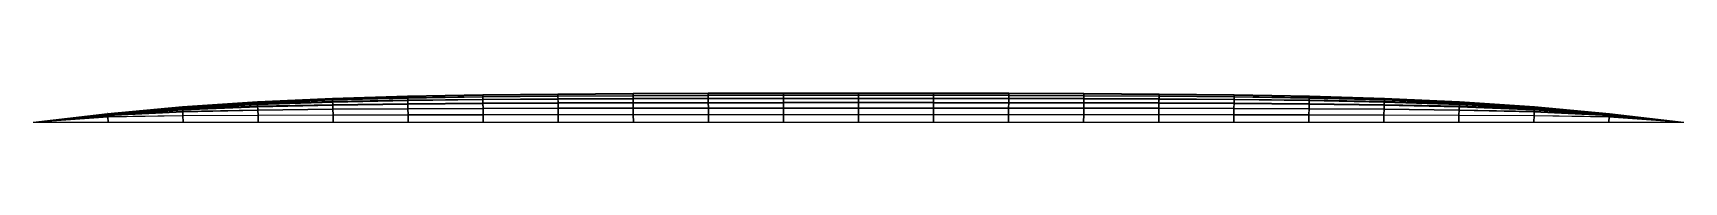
# Model space of a CAD drawing. Header units: metres. Extents: x 0 to 40, y 0 to 0.7.
import ezdxf

# ---------------------------------------------------------------- set-up
doc = ezdxf.new("R2010")
doc.units = ezdxf.units.M
doc.layers.add('Deflected structure', color=30, linetype='Continuous')
doc.layers.add('Original structure', color=3, linetype='Continuous')

msp = doc.modelspace()

# ---------------------------------------------------------------- linework, layer by layer
at = {"layer": 'Deflected structure'}
for p, q in [((3.621, 0.379, 12.499), (5.438, 0.5, 12.499)), ((3.621, 0.381, 14.286), (5.438, 0.498, 14.287)), ((3.621, 0.375, 16.074), (5.438, 0.483, 16.075)), ((3.622, 0.371, 10.712), (5.439, 0.489, 10.711)), ((3.622, 0.358, 17.861), (5.44, 0.451, 17.863)), ((3.623, 0.356, 8.924), (5.44, 0.466, 8.923)), ((3.624, 0.334, 7.137), (5.442, 0.429, 7.136)), ((5.438, 0.5, 12.499), (7.257, 0.582, 12.499)), ((5.438, 0.498, 14.287), (7.257, 0.577, 14.288)), ((5.438, 0.483, 16.075), (7.258, 0.553, 16.076)), ((5.439, 0.489, 10.711), (5.438, 0.5, 12.499)), ((5.438, 0.5, 12.499), (5.438, 0.498, 14.287)), ((5.438, 0.498, 14.287), (5.438, 0.483, 16.075)), ((5.438, 0.483, 16.075), (5.44, 0.451, 17.863)), ((5.439, 0.489, 10.711), (7.257, 0.569, 10.71)), ((5.44, 0.466, 8.923), (5.439, 0.489, 10.711)), ((5.44, 0.466, 8.923), (7.259, 0.539, 8.922)), ((5.44, 0.451, 17.863), (7.259, 0.507, 17.864)), ((5.442, 0.429, 7.136), (5.44, 0.466, 8.923)), ((5.44, 0.451, 17.863), (5.442, 0.394, 19.65)), ((5.442, 0.429, 7.136), (7.261, 0.489, 7.135)), ((5.442, 0.394, 19.65), (7.262, 0.432, 19.651)), ((5.444, 0.373, 5.349), (5.442, 0.429, 7.136)), ((5.444, 0.373, 5.349), (7.263, 0.415, 5.348)), ((7.257, 0.582, 12.499), (9.077, 0.636, 12.499)), ((7.257, 0.577, 14.288), (9.077, 0.628, 14.288)), ((7.257, 0.569, 10.71), (9.077, 0.622, 10.71)), ((7.257, 0.569, 10.71), (7.257, 0.582, 12.499)), ((7.257, 0.582, 12.499), (7.257, 0.577, 14.288)), ((7.257, 0.577, 14.288), (7.258, 0.553, 16.076)), ((7.259, 0.539, 8.922), (7.257, 0.569, 10.71)), ((7.258, 0.553, 16.076), (9.077, 0.597, 16.077)), ((7.258, 0.553, 16.076), (7.259, 0.507, 17.864)), ((7.259, 0.539, 8.922), (9.078, 0.586, 8.922)), ((7.259, 0.507, 17.864), (9.079, 0.54, 17.865)), ((7.261, 0.489, 7.135), (7.259, 0.539, 8.922)), ((7.259, 0.507, 17.864), (7.262, 0.432, 19.651)), ((7.261, 0.489, 7.135), (9.08, 0.526, 7.134)), ((7.263, 0.415, 5.348), (7.261, 0.489, 7.135)), ((7.262, 0.432, 19.651), (9.081, 0.454, 19.652)), ((7.262, 0.432, 19.651), (7.265, 0.325, 21.437)), ((7.263, 0.415, 5.348), (9.083, 0.44, 5.347)), ((7.266, 0.314, 3.562), (7.263, 0.415, 5.348)), ((9.077, 0.636, 12.499), (10.897, 0.67, 12.499)), ((9.077, 0.628, 14.288), (10.897, 0.66, 14.288)), ((9.077, 0.622, 10.71), (10.897, 0.655, 10.71)), ((9.077, 0.622, 10.71), (9.077, 0.636, 12.499)), ((9.077, 0.636, 12.499), (9.077, 0.628, 14.288)), ((9.077, 0.628, 14.288), (9.077, 0.597, 16.077)), ((9.077, 0.597, 16.077), (10.898, 0.624, 16.077)), ((9.078, 0.586, 8.922), (9.077, 0.622, 10.71)), ((9.077, 0.597, 16.077), (9.079, 0.54, 17.865)), ((9.078, 0.586, 8.922), (10.899, 0.615, 8.921)), ((9.08, 0.526, 7.134), (9.078, 0.586, 8.922)), ((9.079, 0.54, 17.865), (10.899, 0.56, 17.865)), ((9.079, 0.54, 17.865), (9.081, 0.454, 19.652)), ((9.08, 0.526, 7.134), (10.9, 0.548, 7.133)), ((9.083, 0.44, 5.347), (9.08, 0.526, 7.134)), ((9.081, 0.454, 19.652), (10.901, 0.467, 19.652)), ((9.081, 0.454, 19.652), (9.085, 0.336, 21.437)), ((9.083, 0.44, 5.347), (10.902, 0.455, 5.347)), ((9.085, 0.327, 3.562), (9.083, 0.44, 5.347)), ((10.897, 0.67, 12.499), (12.717, 0.691, 12.499)), ((10.897, 0.66, 14.288), (12.718, 0.679, 14.288)), ((10.897, 0.655, 10.71), (12.718, 0.675, 10.71)), ((10.897, 0.655, 10.71), (10.897, 0.67, 12.499)), ((10.897, 0.67, 12.499), (10.897, 0.66, 14.288)), ((10.897, 0.66, 14.288), (10.898, 0.624, 16.077)), ((10.899, 0.615, 8.921), (10.897, 0.655, 10.71)), ((10.898, 0.624, 16.077), (12.718, 0.64, 16.077)), ((10.898, 0.624, 16.077), (10.899, 0.56, 17.865)), ((10.899, 0.615, 8.921), (12.719, 0.632, 8.921)), ((10.9, 0.548, 7.133), (10.899, 0.615, 8.921)), ((10.899, 0.56, 17.865), (12.719, 0.573, 17.865)), ((10.899, 0.56, 17.865), (10.901, 0.467, 19.652)), ((10.9, 0.548, 7.133), (12.72, 0.562, 7.133)), ((10.902, 0.455, 5.347), (10.9, 0.548, 7.133)), ((10.901, 0.467, 19.652), (12.721, 0.475, 19.652)), ((10.901, 0.467, 19.652), (10.904, 0.343, 21.437)), ((10.902, 0.455, 5.347), (12.722, 0.464, 5.346)), ((10.904, 0.334, 3.562), (10.902, 0.455, 5.347)), ((12.717, 0.691, 12.499), (14.538, 0.703, 12.499)), ((12.718, 0.675, 10.71), (12.717, 0.691, 12.499)), ((12.717, 0.691, 12.499), (12.718, 0.679, 14.288)), ((12.718, 0.679, 14.288), (14.538, 0.691, 14.288)), ((12.718, 0.675, 10.71), (14.538, 0.687, 10.709)), ((12.718, 0.679, 14.288), (12.718, 0.64, 16.077)), ((12.719, 0.632, 8.921), (12.718, 0.675, 10.71)), ((12.718, 0.64, 16.077), (14.539, 0.65, 16.077)), ((12.718, 0.64, 16.077), (12.719, 0.573, 17.865)), ((12.719, 0.632, 8.921), (14.539, 0.643, 8.921)), ((12.72, 0.562, 7.133), (12.719, 0.632, 8.921)), ((12.719, 0.573, 17.865), (14.539, 0.58, 17.866)), ((12.719, 0.573, 17.865), (12.721, 0.475, 19.652)), ((12.72, 0.562, 7.133), (14.54, 0.57, 7.133)), ((12.722, 0.464, 5.346), (12.72, 0.562, 7.133)), ((12.721, 0.475, 19.652), (14.541, 0.48, 19.652)), ((12.721, 0.475, 19.652), (12.723, 0.347, 21.437)), ((12.722, 0.464, 5.346), (14.541, 0.47, 5.346)), ((12.724, 0.339, 3.562), (12.722, 0.464, 5.346)), ((14.538, 0.703, 12.499), (16.359, 0.71, 12.499)), ((14.538, 0.687, 10.709), (14.538, 0.703, 12.499)), ((14.538, 0.703, 12.499), (14.538, 0.691, 14.288)), ((14.538, 0.691, 14.288), (16.359, 0.697, 14.288)), ((14.538, 0.687, 10.709), (16.359, 0.694, 10.709)), ((14.538, 0.691, 14.288), (14.539, 0.65, 16.077)), ((14.539, 0.643, 8.921), (14.538, 0.687, 10.709)), ((14.539, 0.65, 16.077), (16.359, 0.655, 16.077)), ((14.539, 0.65, 16.077), (14.539, 0.58, 17.866)), ((14.539, 0.643, 8.921), (16.359, 0.649, 8.92)), ((14.54, 0.57, 7.133), (14.539, 0.643, 8.921)), ((14.539, 0.58, 17.866), (16.36, 0.584, 17.866)), ((14.539, 0.58, 17.866), (14.541, 0.48, 19.652)), ((14.54, 0.57, 7.133), (16.36, 0.575, 7.133)), ((14.541, 0.47, 5.346), (14.54, 0.57, 7.133)), ((14.541, 0.48, 19.652), (16.36, 0.482, 19.653)), ((14.541, 0.48, 19.652), (14.542, 0.35, 21.438)), ((14.541, 0.47, 5.346), (16.361, 0.473, 5.346)), ((14.543, 0.342, 3.562), (14.541, 0.47, 5.346)), ((16.359, 0.71, 12.499), (18.179, 0.714, 12.499)), ((16.359, 0.694, 10.709), (16.359, 0.71, 12.499)), ((16.359, 0.71, 12.499), (16.359, 0.697, 14.288)), ((16.359, 0.697, 14.288), (18.179, 0.701, 14.288)), ((16.359, 0.697, 14.288), (16.359, 0.655, 16.077)), ((16.359, 0.694, 10.709), (18.179, 0.697, 10.709)), ((16.359, 0.649, 8.92), (16.359, 0.694, 10.709)), ((16.359, 0.655, 16.077), (18.18, 0.658, 16.077)), ((16.359, 0.655, 16.077), (16.36, 0.584, 17.866)), ((16.359, 0.649, 8.92), (18.18, 0.652, 8.92)), ((16.36, 0.575, 7.133), (16.359, 0.649, 8.92)), ((16.36, 0.584, 17.866), (18.18, 0.586, 17.866)), ((16.36, 0.584, 17.866), (16.36, 0.482, 19.653)), ((16.36, 0.575, 7.133), (18.18, 0.577, 7.133)), ((16.361, 0.473, 5.346), (16.36, 0.575, 7.133)), ((16.36, 0.482, 19.653), (18.18, 0.484, 19.653)), ((16.36, 0.482, 19.653), (16.362, 0.351, 21.438)), ((16.361, 0.473, 5.346), (18.18, 0.474, 5.346)), ((16.362, 0.344, 3.562), (16.361, 0.473, 5.346)), ((18.179, 0.714, 12.499), (20, 0.715, 12.499)), ((18.179, 0.697, 10.709), (18.179, 0.714, 12.499)), ((18.179, 0.714, 12.499), (18.179, 0.701, 14.288)), ((18.179, 0.701, 14.288), (20, 0.702, 14.288)), ((18.179, 0.701, 14.288), (18.18, 0.658, 16.077)), ((18.179, 0.697, 10.709), (20, 0.699, 10.709)), ((18.18, 0.652, 8.92), (18.179, 0.697, 10.709)), ((18.18, 0.658, 16.077), (20, 0.659, 16.077)), ((18.18, 0.658, 16.077), (18.18, 0.586, 17.866)), ((18.18, 0.652, 8.92), (20, 0.653, 8.92)), ((18.18, 0.577, 7.133), (18.18, 0.652, 8.92)), ((18.18, 0.586, 17.866), (18.18, 0.484, 19.653)), ((18.18, 0.586, 17.866), (20, 0.586, 17.866)), ((18.18, 0.577, 7.133), (20, 0.578, 7.133)), ((18.18, 0.474, 5.346), (18.18, 0.577, 7.133)), ((18.18, 0.484, 19.653), (18.181, 0.352, 21.438)), ((18.18, 0.484, 19.653), (20, 0.484, 19.653)), ((18.18, 0.474, 5.346), (20, 0.475, 5.346)), ((18.181, 0.345, 3.562), (18.18, 0.474, 5.346)), ((20, 0.699, 10.709), (20, 0.715, 12.499)), ((20, 0.715, 12.499), (20, 0.702, 14.288)), ((20, 0.715, 12.499), (21.821, 0.714, 12.499)), ((20, 0.702, 14.288), (20, 0.659, 16.077)), ((20, 0.702, 14.288), (21.821, 0.701, 14.288)), ((20, 0.653, 8.92), (20, 0.699, 10.709)), ((20, 0.699, 10.709), (21.821, 0.697, 10.709)), ((20, 0.659, 16.077), (20, 0.586, 17.866)), ((20, 0.659, 16.077), (21.82, 0.658, 16.077)), ((20, 0.578, 7.133), (20, 0.653, 8.92)), ((20, 0.653, 8.92), (21.82, 0.652, 8.92)), ((20, 0.586, 17.866), (20, 0.484, 19.653)), ((20, 0.586, 17.866), (21.82, 0.586, 17.866)), ((20, 0.475, 5.346), (20, 0.578, 7.133)), ((20, 0.578, 7.133), (21.82, 0.577, 7.133)), ((20, 0.484, 19.653), (20, 0.352, 21.438)), ((20, 0.484, 19.653), (21.82, 0.484, 19.653)), ((20, 0.345, 3.562), (20, 0.475, 5.346)), ((20, 0.475, 5.346), (21.82, 0.474, 5.346)), ((21.82, 0.484, 19.653), (21.819, 0.352, 21.438)), ((21.819, 0.345, 3.562), (21.82, 0.474, 5.346)), ((21.821, 0.701, 14.288), (21.82, 0.658, 16.077)), ((21.82, 0.652, 8.92), (21.821, 0.697, 10.709)), ((21.82, 0.658, 16.077), (21.82, 0.586, 17.866)), ((21.82, 0.658, 16.077), (23.641, 0.655, 16.077)), ((21.82, 0.577, 7.133), (21.82, 0.652, 8.92)), ((21.82, 0.652, 8.92), (23.641, 0.649, 8.92)), ((21.82, 0.586, 17.866), (21.82, 0.484, 19.653)), ((21.82, 0.586, 17.866), (23.64, 0.584, 17.866)), ((21.82, 0.474, 5.346), (21.82, 0.577, 7.133)), ((21.82, 0.577, 7.133), (23.64, 0.575, 7.133)), ((21.82, 0.484, 19.653), (23.64, 0.482, 19.653)), ((21.82, 0.474, 5.346), (23.639, 0.473, 5.346)), ((21.821, 0.697, 10.709), (21.821, 0.714, 12.499)), ((21.821, 0.714, 12.499), (21.821, 0.701, 14.288)), ((21.821, 0.714, 12.499), (23.641, 0.71, 12.499)), ((21.821, 0.701, 14.288), (23.641, 0.697, 14.288)), ((21.821, 0.697, 10.709), (23.641, 0.694, 10.709)), ((23.64, 0.482, 19.653), (23.638, 0.351, 21.438)), ((23.638, 0.344, 3.562), (23.639, 0.473, 5.346)), ((23.639, 0.473, 5.346), (23.64, 0.575, 7.133)), ((23.639, 0.473, 5.346), (25.459, 0.47, 5.346)), ((23.641, 0.655, 16.077), (23.64, 0.584, 17.866)), ((23.64, 0.575, 7.133), (23.641, 0.649, 8.92)), ((23.64, 0.584, 17.866), (23.64, 0.482, 19.653)), ((23.64, 0.584, 17.866), (25.461, 0.58, 17.866)), ((23.64, 0.575, 7.133), (25.46, 0.57, 7.133)), ((23.64, 0.482, 19.653), (25.459, 0.48, 19.652)), ((23.641, 0.694, 10.709), (23.641, 0.71, 12.499)), ((23.641, 0.71, 12.499), (23.641, 0.697, 14.288)), ((23.641, 0.71, 12.499), (25.462, 0.703, 12.499)), ((23.641, 0.697, 14.288), (23.641, 0.655, 16.077)), ((23.641, 0.697, 14.288), (25.462, 0.691, 14.288)), ((23.641, 0.649, 8.92), (23.641, 0.694, 10.709)), ((23.641, 0.694, 10.709), (25.462, 0.687, 10.709)), ((23.641, 0.655, 16.077), (25.461, 0.65, 16.077)), ((23.641, 0.649, 8.92), (25.461, 0.643, 8.921)), ((25.457, 0.342, 3.562), (25.459, 0.47, 5.346)), ((25.459, 0.48, 19.652), (25.458, 0.35, 21.438)), ((25.461, 0.58, 17.866), (25.459, 0.48, 19.652)), ((25.459, 0.47, 5.346), (25.46, 0.57, 7.133)), ((25.459, 0.48, 19.652), (27.279, 0.475, 19.652)), ((25.459, 0.47, 5.346), (27.278, 0.464, 5.346)), ((25.46, 0.57, 7.133), (25.461, 0.643, 8.921)), ((25.46, 0.57, 7.133), (27.28, 0.562, 7.133)), ((25.462, 0.691, 14.288), (25.461, 0.65, 16.077)), ((25.461, 0.643, 8.921), (25.462, 0.687, 10.709)), ((25.461, 0.65, 16.077), (25.461, 0.58, 17.866)), ((25.461, 0.65, 16.077), (27.282, 0.64, 16.077)), ((25.461, 0.643, 8.921), (27.281, 0.632, 8.921)), ((25.461, 0.58, 17.866), (27.281, 0.573, 17.865)), ((25.462, 0.687, 10.709), (25.462, 0.703, 12.499)), ((25.462, 0.703, 12.499), (25.462, 0.691, 14.288)), ((25.462, 0.703, 12.499), (27.283, 0.691, 12.499)), ((25.462, 0.691, 14.288), (27.282, 0.679, 14.288)), ((25.462, 0.687, 10.709), (27.282, 0.675, 10.71)), ((27.276, 0.339, 3.562), (27.278, 0.464, 5.346)), ((27.279, 0.475, 19.652), (27.277, 0.347, 21.437)), ((27.278, 0.464, 5.346), (27.28, 0.562, 7.133)), ((27.278, 0.464, 5.346), (29.098, 0.455, 5.347)), ((27.281, 0.573, 17.865), (27.279, 0.475, 19.652)), ((27.279, 0.475, 19.652), (29.099, 0.467, 19.652)), ((27.28, 0.562, 7.133), (27.281, 0.632, 8.921)), ((27.28, 0.562, 7.133), (29.1, 0.548, 7.133)), ((27.281, 0.632, 8.921), (27.282, 0.675, 10.71)), ((27.282, 0.64, 16.077), (27.281, 0.573, 17.865)), ((27.281, 0.632, 8.921), (29.101, 0.615, 8.921)), ((27.281, 0.573, 17.865), (29.101, 0.56, 17.865)), ((27.282, 0.675, 10.71), (27.283, 0.691, 12.499)), ((27.283, 0.691, 12.499), (27.282, 0.679, 14.288)), ((27.282, 0.679, 14.288), (27.282, 0.64, 16.077)), ((27.282, 0.679, 14.288), (29.103, 0.66, 14.288)), ((27.282, 0.675, 10.71), (29.103, 0.655, 10.71)), ((27.282, 0.64, 16.077), (29.102, 0.624, 16.077)), ((27.283, 0.691, 12.499), (29.103, 0.67, 12.499)), ((29.099, 0.467, 19.652), (29.096, 0.343, 21.437)), ((29.096, 0.334, 3.562), (29.098, 0.455, 5.347)), ((29.098, 0.455, 5.347), (29.1, 0.548, 7.133)), ((29.098, 0.455, 5.347), (30.917, 0.44, 5.347)), ((29.101, 0.56, 17.865), (29.099, 0.467, 19.652)), ((29.099, 0.467, 19.652), (30.919, 0.454, 19.652)), ((29.1, 0.548, 7.133), (29.101, 0.615, 8.921)), ((29.1, 0.548, 7.133), (30.92, 0.526, 7.134)), ((29.101, 0.615, 8.921), (29.103, 0.655, 10.71)), ((29.102, 0.624, 16.077), (29.101, 0.56, 17.865)), ((29.101, 0.615, 8.921), (30.922, 0.586, 8.922)), ((29.101, 0.56, 17.865), (30.921, 0.54, 17.865)), ((29.103, 0.66, 14.288), (29.102, 0.624, 16.077)), ((29.102, 0.624, 16.077), (30.923, 0.597, 16.077)), ((29.103, 0.655, 10.71), (29.103, 0.67, 12.499)), ((29.103, 0.67, 12.499), (29.103, 0.66, 14.288)), ((29.103, 0.67, 12.499), (30.923, 0.636, 12.499)), ((29.103, 0.66, 14.288), (30.923, 0.628, 14.288)), ((29.103, 0.655, 10.71), (30.923, 0.622, 10.71)), ((30.919, 0.454, 19.652), (30.915, 0.336, 21.437)), ((30.915, 0.327, 3.562), (30.917, 0.44, 5.347)), ((30.917, 0.44, 5.347), (30.92, 0.526, 7.134)), ((30.917, 0.44, 5.347), (32.737, 0.415, 5.348)), ((30.921, 0.54, 17.865), (30.919, 0.454, 19.652)), ((30.919, 0.454, 19.652), (32.738, 0.432, 19.651)), ((30.92, 0.526, 7.134), (30.922, 0.586, 8.922)), ((30.92, 0.526, 7.134), (32.739, 0.489, 7.135)), ((30.923, 0.597, 16.077), (30.921, 0.54, 17.865)), ((30.921, 0.54, 17.865), (32.741, 0.507, 17.864)), ((30.922, 0.586, 8.922), (30.923, 0.622, 10.71)), ((30.922, 0.586, 8.922), (32.741, 0.539, 8.922)), ((30.923, 0.622, 10.71), (30.923, 0.636, 12.499)), ((30.923, 0.636, 12.499), (30.923, 0.628, 14.288)), ((30.923, 0.636, 12.499), (32.743, 0.582, 12.499)), ((30.923, 0.628, 14.288), (30.923, 0.597, 16.077)), ((30.923, 0.628, 14.288), (32.743, 0.577, 14.288)), ((30.923, 0.622, 10.71), (32.743, 0.569, 10.71)), ((30.923, 0.597, 16.077), (32.742, 0.553, 16.076)), ((32.734, 0.314, 3.562), (32.737, 0.415, 5.348)), ((32.738, 0.432, 19.651), (32.735, 0.325, 21.437)), ((32.737, 0.415, 5.348), (32.739, 0.489, 7.135)), ((32.737, 0.415, 5.348), (34.556, 0.373, 5.349)), ((32.741, 0.507, 17.864), (32.738, 0.432, 19.651)), ((32.738, 0.432, 19.651), (34.558, 0.394, 19.65)), ((32.739, 0.489, 7.135), (32.741, 0.539, 8.922)), ((32.739, 0.489, 7.135), (34.558, 0.429, 7.136)), ((32.741, 0.539, 8.922), (32.743, 0.569, 10.71)), ((32.742, 0.553, 16.076), (32.741, 0.507, 17.864)), ((32.741, 0.539, 8.922), (34.56, 0.466, 8.923)), ((32.741, 0.507, 17.864), (34.56, 0.451, 17.863)), ((32.743, 0.577, 14.288), (32.742, 0.553, 16.076)), ((32.742, 0.553, 16.076), (34.562, 0.483, 16.075)), ((32.743, 0.569, 10.71), (32.743, 0.582, 12.499)), ((32.743, 0.582, 12.499), (32.743, 0.577, 14.288)), ((32.743, 0.582, 12.499), (34.562, 0.5, 12.499)), ((32.743, 0.577, 14.288), (34.562, 0.498, 14.287)), ((32.743, 0.569, 10.71), (34.561, 0.489, 10.711)), ((34.556, 0.373, 5.349), (34.558, 0.429, 7.136)), ((34.558, 0.429, 7.136), (34.56, 0.466, 8.923)), ((34.56, 0.451, 17.863), (34.558, 0.394, 19.65)), ((34.558, 0.429, 7.136), (36.376, 0.334, 7.137)), ((34.56, 0.466, 8.923), (34.561, 0.489, 10.711)), ((34.562, 0.483, 16.075), (34.56, 0.451, 17.863)), ((34.56, 0.466, 8.923), (36.377, 0.356, 8.924)), ((34.56, 0.451, 17.863), (36.378, 0.358, 17.861)), ((34.561, 0.489, 10.711), (34.562, 0.5, 12.499)), ((34.561, 0.489, 10.711), (36.378, 0.371, 10.712)), ((34.562, 0.5, 12.499), (34.562, 0.498, 14.287)), ((34.562, 0.5, 12.499), (36.379, 0.379, 12.499)), ((34.562, 0.498, 14.287), (34.562, 0.483, 16.075)), ((34.562, 0.498, 14.287), (36.379, 0.381, 14.286)), ((34.562, 0.483, 16.075), (36.379, 0.375, 16.074)), ((0, 0, 14.286), (1.808, 0.216, 14.285)), ((0, 0, 16.071), (1.808, 0.216, 16.072)), ((0, 0, 12.5), (1.808, 0.214, 12.498)), ((0, 0, 17.857), (1.808, 0.213, 17.858)), ((0, 0, 10.714), (1.809, 0.209, 10.712)), ((0, 0, 19.643), (1.808, 0.204, 19.645)), ((0, 0, 8.929), (1.809, 0.202, 8.926)), ((0, 0, 7.143), (1.81, 0.193, 7.139)), ((0, 0, 21.429), (1.81, 0.183, 21.432)), ((0, 0, 5.357), (1.811, 0.18, 5.353)), ((0, 0, 3.571), (1.812, 0.166, 3.567)), ((0, 0, 1.786), (1.814, 0.136, 1.781)), ((0, 0, 23.214), (1.814, 0.128, 23.218)), ((1.808, 0.216, 14.285), (3.621, 0.381, 14.286)), ((1.808, 0.214, 12.498), (3.621, 0.379, 12.499)), ((1.808, 0.216, 16.072), (3.621, 0.375, 16.074)), ((1.808, 0.213, 17.858), (3.622, 0.358, 17.861)), ((1.808, 0.204, 19.645), (3.624, 0.326, 19.648)), ((1.808, 0.214, 12.498), (1.808, 0.216, 14.285)), ((1.808, 0.216, 14.285), (1.808, 0.216, 16.072)), ((1.808, 0.216, 16.072), (1.808, 0.213, 17.858)), ((1.809, 0.209, 10.712), (1.808, 0.214, 12.498)), ((1.808, 0.213, 17.858), (1.808, 0.204, 19.645)), ((1.808, 0.204, 19.645), (1.81, 0.183, 21.432)), ((1.809, 0.209, 10.712), (3.622, 0.371, 10.712)), ((1.809, 0.202, 8.926), (3.623, 0.356, 8.924)), ((1.809, 0.202, 8.926), (1.809, 0.209, 10.712)), ((1.81, 0.193, 7.139), (1.809, 0.202, 8.926)), ((1.81, 0.193, 7.139), (3.624, 0.334, 7.137)), ((1.81, 0.183, 21.432), (3.627, 0.265, 21.435)), ((1.811, 0.18, 5.353), (1.81, 0.193, 7.139)), ((1.81, 0.183, 21.432), (1.814, 0.128, 23.218)), ((1.811, 0.18, 5.353), (3.626, 0.301, 5.351)), ((1.812, 0.166, 3.567), (1.811, 0.18, 5.353)), ((1.812, 0.166, 3.567), (3.629, 0.252, 3.564)), ((1.814, 0.136, 1.781), (1.812, 0.166, 3.567)), ((1.814, 0.136, 1.781), (3.632, 0.164, 1.779)), ((1.814, 0.128, 23.218), (3.632, 0.161, 23.22)), ((1.818, 0), (1.814, 0.136, 1.781)), ((1.814, 0.128, 23.218), (1.818, 0, 25)), ((3.621, 0.379, 12.499), (3.621, 0.381, 14.286)), ((3.621, 0.381, 14.286), (3.621, 0.375, 16.074)), ((3.622, 0.371, 10.712), (3.621, 0.379, 12.499)), ((3.621, 0.375, 16.074), (3.622, 0.358, 17.861)), ((3.623, 0.356, 8.924), (3.622, 0.371, 10.712)), ((3.622, 0.358, 17.861), (3.624, 0.326, 19.648)), ((3.624, 0.334, 7.137), (3.623, 0.356, 8.924)), ((3.624, 0.326, 19.648), (5.442, 0.394, 19.65)), ((3.626, 0.301, 5.351), (3.624, 0.334, 7.137)), ((3.624, 0.326, 19.648), (3.627, 0.265, 21.435)), ((3.626, 0.301, 5.351), (5.444, 0.373, 5.349)), ((3.629, 0.252, 3.564), (3.626, 0.301, 5.351)), ((3.627, 0.265, 21.435), (5.446, 0.305, 21.436)), ((3.627, 0.265, 21.435), (3.632, 0.161, 23.22)), ((3.629, 0.252, 3.564), (5.447, 0.292, 3.563)), ((3.632, 0.164, 1.779), (3.629, 0.252, 3.564)), ((3.632, 0.161, 23.22), (5.451, 0.174, 23.22)), ((3.632, 0.164, 1.779), (5.451, 0.173, 1.779)), ((3.636, 0), (3.632, 0.164, 1.779)), ((3.632, 0.161, 23.22), (3.636, 0, 25)), ((5.442, 0.394, 19.65), (5.446, 0.305, 21.436)), ((5.447, 0.292, 3.563), (5.444, 0.373, 5.349)), ((5.446, 0.305, 21.436), (7.265, 0.325, 21.437)), ((5.446, 0.305, 21.436), (5.451, 0.174, 23.22)), ((5.447, 0.292, 3.563), (7.266, 0.314, 3.562)), ((5.451, 0.173, 1.779), (5.447, 0.292, 3.563)), ((5.451, 0.174, 23.22), (7.27, 0.181, 23.22)), ((5.451, 0.173, 1.779), (7.269, 0.178, 1.779)), ((5.451, 0.174, 23.22), (5.455, 0, 25)), ((5.455, 0), (5.451, 0.173, 1.779)), ((7.265, 0.325, 21.437), (9.085, 0.336, 21.437)), ((7.265, 0.325, 21.437), (7.27, 0.181, 23.22)), ((7.266, 0.314, 3.562), (9.085, 0.327, 3.562)), ((7.269, 0.178, 1.779), (7.266, 0.314, 3.562)), ((7.269, 0.178, 1.779), (9.088, 0.181, 1.779)), ((7.273, 0), (7.269, 0.178, 1.779)), ((7.27, 0.181, 23.22), (9.088, 0.185, 23.22)), ((7.27, 0.181, 23.22), (7.273, 0, 25)), ((9.085, 0.336, 21.437), (10.904, 0.343, 21.437)), ((9.085, 0.336, 21.437), (9.088, 0.185, 23.22)), ((9.085, 0.327, 3.562), (10.904, 0.334, 3.562)), ((9.088, 0.181, 1.779), (9.085, 0.327, 3.562)), ((9.088, 0.185, 23.22), (10.907, 0.187, 23.22)), ((9.088, 0.185, 23.22), (9.091, 0, 25)), ((9.088, 0.181, 1.779), (10.907, 0.184, 1.779)), ((9.091, 0), (9.088, 0.181, 1.779)), ((10.904, 0.343, 21.437), (12.723, 0.347, 21.437)), ((10.904, 0.343, 21.437), (10.907, 0.187, 23.22)), ((10.904, 0.334, 3.562), (12.724, 0.339, 3.562)), ((10.907, 0.184, 1.779), (10.904, 0.334, 3.562)), ((10.907, 0.187, 23.22), (12.725, 0.189, 23.22)), ((10.907, 0.187, 23.22), (10.909, 0, 25)), ((10.907, 0.184, 1.779), (12.725, 0.185, 1.779)), ((10.909, 0), (10.907, 0.184, 1.779)), ((12.723, 0.347, 21.437), (14.542, 0.35, 21.438)), ((12.723, 0.347, 21.437), (12.725, 0.189, 23.22)), ((12.724, 0.339, 3.562), (14.543, 0.342, 3.562)), ((12.725, 0.185, 1.779), (12.724, 0.339, 3.562)), ((12.725, 0.189, 23.22), (12.727, 0, 25)), ((12.725, 0.189, 23.22), (14.544, 0.189, 23.22)), ((12.725, 0.185, 1.779), (14.544, 0.186, 1.779)), ((12.727, 0), (12.725, 0.185, 1.779)), ((14.542, 0.35, 21.438), (16.362, 0.351, 21.438)), ((14.542, 0.35, 21.438), (14.544, 0.189, 23.22)), ((14.543, 0.342, 3.562), (16.362, 0.344, 3.562)), ((14.544, 0.186, 1.779), (14.543, 0.342, 3.562)), ((14.544, 0.189, 23.22), (16.363, 0.19, 23.22)), ((14.544, 0.189, 23.22), (14.545, 0, 25)), ((14.544, 0.186, 1.779), (16.363, 0.187, 1.779)), ((14.545, 0), (14.544, 0.186, 1.779)), ((16.362, 0.351, 21.438), (18.181, 0.352, 21.438)), ((16.362, 0.351, 21.438), (16.363, 0.19, 23.22)), ((16.362, 0.344, 3.562), (18.181, 0.345, 3.562)), ((16.363, 0.187, 1.779), (16.362, 0.344, 3.562)), ((16.363, 0.19, 23.22), (16.364, 0, 25)), ((16.363, 0.19, 23.22), (18.181, 0.19, 23.22)), ((16.364, 0), (16.363, 0.187, 1.779)), ((16.363, 0.187, 1.779), (18.181, 0.187, 1.779)), ((18.181, 0.352, 21.438), (18.181, 0.19, 23.22)), ((18.181, 0.352, 21.438), (20, 0.352, 21.438)), ((18.181, 0.187, 1.779), (18.181, 0.345, 3.562)), ((18.181, 0.345, 3.562), (20, 0.345, 3.562)), ((18.181, 0.19, 23.22), (18.182, 0, 25)), ((18.181, 0.19, 23.22), (20, 0.19, 23.22)), ((18.182, 0), (18.181, 0.187, 1.779)), ((18.181, 0.187, 1.779), (20, 0.187, 1.779)), ((20, 0.352, 21.438), (20, 0.19, 23.22)), ((20, 0.352, 21.438), (21.819, 0.352, 21.438)), ((20, 0.187, 1.779), (20, 0.345, 3.562)), ((20, 0.345, 3.562), (21.819, 0.345, 3.562)), ((20, 0.19, 23.22), (20, 0, 25)), ((20, 0.19, 23.22), (21.819, 0.19, 23.22)), ((20, 0), (20, 0.187, 1.779)), ((20, 0.187, 1.779), (21.819, 0.187, 1.779)), ((21.819, 0.19, 23.22), (21.818, 0, 25)), ((21.818, 0), (21.819, 0.187, 1.779)), ((21.819, 0.352, 21.438), (21.819, 0.19, 23.22)), ((21.819, 0.352, 21.438), (23.638, 0.351, 21.438)), ((21.819, 0.187, 1.779), (21.819, 0.345, 3.562)), ((21.819, 0.345, 3.562), (23.638, 0.344, 3.562)), ((21.819, 0.19, 23.22), (23.637, 0.19, 23.22)), ((21.819, 0.187, 1.779), (23.637, 0.187, 1.779)), ((23.637, 0.19, 23.22), (23.636, 0, 25)), ((23.636, 0), (23.637, 0.187, 1.779)), ((23.638, 0.351, 21.438), (23.637, 0.19, 23.22)), ((23.637, 0.187, 1.779), (23.638, 0.344, 3.562)), ((23.637, 0.19, 23.22), (25.456, 0.189, 23.22)), ((23.637, 0.187, 1.779), (25.456, 0.186, 1.779)), ((23.638, 0.351, 21.438), (25.458, 0.35, 21.438)), ((23.638, 0.344, 3.562), (25.457, 0.342, 3.562)), ((25.456, 0.189, 23.22), (25.455, 0, 25)), ((25.455, 0), (25.456, 0.186, 1.779)), ((25.458, 0.35, 21.438), (25.456, 0.189, 23.22)), ((25.456, 0.186, 1.779), (25.457, 0.342, 3.562)), ((25.456, 0.189, 23.22), (27.275, 0.189, 23.22)), ((25.456, 0.186, 1.779), (27.275, 0.185, 1.779)), ((25.457, 0.342, 3.562), (27.276, 0.339, 3.562)), ((25.458, 0.35, 21.438), (27.277, 0.347, 21.437)), ((27.275, 0.189, 23.22), (27.273, 0, 25)), ((27.273, 0), (27.275, 0.185, 1.779)), ((27.277, 0.347, 21.437), (27.275, 0.189, 23.22)), ((27.275, 0.185, 1.779), (27.276, 0.339, 3.562)), ((27.275, 0.189, 23.22), (29.093, 0.187, 23.22)), ((27.275, 0.185, 1.779), (29.093, 0.184, 1.779)), ((27.276, 0.339, 3.562), (29.096, 0.334, 3.562)), ((27.277, 0.347, 21.437), (29.096, 0.343, 21.437)), ((29.093, 0.187, 23.22), (29.091, 0, 25)), ((29.091, 0), (29.093, 0.184, 1.779)), ((29.096, 0.343, 21.437), (29.093, 0.187, 23.22)), ((29.093, 0.184, 1.779), (29.096, 0.334, 3.562)), ((29.093, 0.187, 23.22), (30.912, 0.185, 23.22)), ((29.093, 0.184, 1.779), (30.912, 0.181, 1.779)), ((29.096, 0.343, 21.437), (30.915, 0.336, 21.437)), ((29.096, 0.334, 3.562), (30.915, 0.327, 3.562)), ((30.912, 0.185, 23.22), (30.909, 0, 25)), ((30.909, 0), (30.912, 0.181, 1.779)), ((30.915, 0.336, 21.437), (30.912, 0.185, 23.22)), ((30.912, 0.181, 1.779), (30.915, 0.327, 3.562)), ((30.912, 0.185, 23.22), (32.73, 0.181, 23.22)), ((30.912, 0.181, 1.779), (32.731, 0.178, 1.779)), ((30.915, 0.336, 21.437), (32.735, 0.325, 21.437)), ((30.915, 0.327, 3.562), (32.734, 0.314, 3.562)), ((32.73, 0.181, 23.22), (32.727, 0, 25)), ((32.727, 0), (32.731, 0.178, 1.779)), ((32.735, 0.325, 21.437), (32.73, 0.181, 23.22)), ((32.73, 0.181, 23.22), (34.549, 0.174, 23.22)), ((32.731, 0.178, 1.779), (32.734, 0.314, 3.562)), ((32.731, 0.178, 1.779), (34.549, 0.173, 1.779)), ((32.734, 0.314, 3.562), (34.553, 0.292, 3.563)), ((32.735, 0.325, 21.437), (34.554, 0.305, 21.436)), ((34.549, 0.174, 23.22), (34.545, 0, 25)), ((34.545, 0), (34.549, 0.173, 1.779)), ((34.554, 0.305, 21.436), (34.549, 0.174, 23.22)), ((34.549, 0.173, 1.779), (34.553, 0.292, 3.563)), ((34.549, 0.174, 23.22), (36.368, 0.161, 23.22)), ((34.549, 0.173, 1.779), (36.368, 0.164, 1.779)), ((34.553, 0.292, 3.563), (34.556, 0.373, 5.349)), ((34.553, 0.292, 3.563), (36.371, 0.252, 3.564)), ((34.558, 0.394, 19.65), (34.554, 0.305, 21.436)), ((34.554, 0.305, 21.436), (36.373, 0.265, 21.435)), ((34.556, 0.373, 5.349), (36.374, 0.301, 5.351)), ((34.558, 0.394, 19.65), (36.376, 0.326, 19.648)), ((36.364, 0), (36.368, 0.164, 1.779)), ((36.368, 0.161, 23.22), (36.364, 0, 25)), ((36.373, 0.265, 21.435), (36.368, 0.161, 23.22)), ((36.368, 0.164, 1.779), (36.371, 0.252, 3.564)), ((36.368, 0.164, 1.779), (38.186, 0.136, 1.781)), ((36.368, 0.161, 23.22), (38.186, 0.128, 23.218)), ((36.371, 0.252, 3.564), (36.374, 0.301, 5.351)), ((36.371, 0.252, 3.564), (38.188, 0.166, 3.567)), ((36.376, 0.326, 19.648), (36.373, 0.265, 21.435)), ((36.373, 0.265, 21.435), (38.19, 0.183, 21.432)), ((36.374, 0.301, 5.351), (36.376, 0.334, 7.137)), ((36.374, 0.301, 5.351), (38.189, 0.18, 5.353)), ((36.378, 0.358, 17.861), (36.376, 0.326, 19.648)), ((36.376, 0.334, 7.137), (36.377, 0.356, 8.924)), ((36.376, 0.334, 7.137), (38.19, 0.193, 7.139)), ((36.376, 0.326, 19.648), (38.192, 0.204, 19.645)), ((36.377, 0.356, 8.924), (36.378, 0.371, 10.712)), ((36.377, 0.356, 8.924), (38.191, 0.202, 8.926)), ((36.378, 0.371, 10.712), (36.379, 0.379, 12.499)), ((36.379, 0.375, 16.074), (36.378, 0.358, 17.861)), ((36.378, 0.371, 10.712), (38.191, 0.209, 10.712)), ((36.378, 0.358, 17.861), (38.192, 0.213, 17.858)), ((36.379, 0.379, 12.499), (36.379, 0.381, 14.286)), ((36.379, 0.381, 14.286), (36.379, 0.375, 16.074)), ((36.379, 0.381, 14.286), (38.192, 0.216, 14.285)), ((36.379, 0.379, 12.499), (38.192, 0.214, 12.498)), ((36.379, 0.375, 16.074), (38.192, 0.216, 16.072)), ((38.182, 0), (38.186, 0.136, 1.781)), ((38.186, 0.128, 23.218), (38.182, 0, 25)), ((38.19, 0.183, 21.432), (38.186, 0.128, 23.218)), ((38.186, 0.136, 1.781), (38.188, 0.166, 3.567)), ((38.186, 0.136, 1.781), (40, 0, 1.786)), ((38.186, 0.128, 23.218), (40, 0, 23.214)), ((38.188, 0.166, 3.567), (38.189, 0.18, 5.353)), ((38.188, 0.166, 3.567), (40, 0, 3.571)), ((38.189, 0.18, 5.353), (38.19, 0.193, 7.139)), ((38.189, 0.18, 5.353), (40, 0, 5.357)), ((38.192, 0.204, 19.645), (38.19, 0.183, 21.432)), ((38.19, 0.193, 7.139), (38.191, 0.202, 8.926)), ((38.19, 0.193, 7.139), (40, 0, 7.143)), ((38.19, 0.183, 21.432), (40, 0, 21.429)), ((38.191, 0.209, 10.712), (38.192, 0.214, 12.498)), ((38.191, 0.202, 8.926), (38.191, 0.209, 10.712)), ((38.191, 0.209, 10.712), (40, 0, 10.714)), ((38.191, 0.202, 8.926), (40, 0, 8.929)), ((38.192, 0.214, 12.498), (38.192, 0.216, 14.285)), ((38.192, 0.216, 14.285), (38.192, 0.216, 16.072)), ((38.192, 0.216, 16.072), (38.192, 0.213, 17.858)), ((38.192, 0.216, 14.285), (40, 0, 14.286)), ((38.192, 0.216, 16.072), (40, 0, 16.071)), ((38.192, 0.214, 12.498), (40, 0, 12.5)), ((38.192, 0.213, 17.858), (38.192, 0.204, 19.645)), ((38.192, 0.213, 17.858), (40, 0, 17.857)), ((38.192, 0.204, 19.645), (40, 0, 19.643))]:
    msp.add_line(p, q, dxfattribs=at)
at = {"layer": 'Original structure'}
for p, q in [((0, 0, 1.786), (1.818, 0, 1.786)), ((0, 0, 3.571), (1.818, 0, 3.571)), ((0, 0, 5.357), (1.818, 0, 5.357)), ((0, 0, 7.143), (1.818, 0, 7.143)), ((0, 0, 8.929), (1.818, 0, 8.929)), ((0, 0, 10.714), (1.818, 0, 10.714)), ((0, 0, 12.5), (1.818, 0, 12.5)), ((0, 0, 14.286), (1.818, 0, 14.286)), ((0, 0, 16.071), (1.818, 0, 16.071)), ((0, 0, 17.857), (1.818, 0, 17.857)), ((0, 0, 19.643), (1.818, 0, 19.643)), ((0, 0, 21.429), (1.818, 0, 21.429)), ((0, 0, 23.214), (1.818, 0, 23.214)), ((1.818, 0), (1.818, 0, 1.786)), ((1.818, 0, 1.786), (1.818, 0, 3.571)), ((1.818, 0, 3.571), (1.818, 0, 5.357)), ((1.818, 0, 5.357), (1.818, 0, 7.143)), ((1.818, 0, 7.143), (1.818, 0, 8.929)), ((1.818, 0, 8.929), (1.818, 0, 10.714)), ((1.818, 0, 10.714), (1.818, 0, 12.5)), ((1.818, 0, 12.5), (1.818, 0, 14.286)), ((1.818, 0, 14.286), (1.818, 0, 16.071)), ((1.818, 0, 16.071), (1.818, 0, 17.857)), ((1.818, 0, 17.857), (1.818, 0, 19.643)), ((1.818, 0, 19.643), (1.818, 0, 21.429)), ((1.818, 0, 21.429), (1.818, 0, 23.214)), ((1.818, 0, 23.214), (1.818, 0, 25)), ((1.818, 0, 1.786), (3.636, 0, 1.786)), ((1.818, 0, 3.571), (3.636, 0, 3.571)), ((1.818, 0, 5.357), (3.636, 0, 5.357)), ((1.818, 0, 7.143), (3.636, 0, 7.143)), ((1.818, 0, 8.929), (3.636, 0, 8.929)), ((1.818, 0, 10.714), (3.636, 0, 10.714)), ((1.818, 0, 12.5), (3.636, 0, 12.5)), ((1.818, 0, 14.286), (3.636, 0, 14.286)), ((1.818, 0, 16.071), (3.636, 0, 16.071)), ((1.818, 0, 17.857), (3.636, 0, 17.857)), ((1.818, 0, 19.643), (3.636, 0, 19.643)), ((1.818, 0, 21.429), (3.636, 0, 21.429)), ((1.818, 0, 23.214), (3.636, 0, 23.214)), ((3.636, 0), (3.636, 0, 1.786)), ((3.636, 0, 1.786), (3.636, 0, 3.571)), ((3.636, 0, 3.571), (3.636, 0, 5.357)), ((3.636, 0, 5.357), (3.636, 0, 7.143)), ((3.636, 0, 7.143), (3.636, 0, 8.929)), ((3.636, 0, 8.929), (3.636, 0, 10.714)), ((3.636, 0, 10.714), (3.636, 0, 12.5)), ((3.636, 0, 12.5), (3.636, 0, 14.286)), ((3.636, 0, 14.286), (3.636, 0, 16.071)), ((3.636, 0, 16.071), (3.636, 0, 17.857)), ((3.636, 0, 17.857), (3.636, 0, 19.643)), ((3.636, 0, 19.643), (3.636, 0, 21.429)), ((3.636, 0, 21.429), (3.636, 0, 23.214)), ((3.636, 0, 23.214), (3.636, 0, 25)), ((3.636, 0, 1.786), (5.455, 0, 1.786)), ((3.636, 0, 3.571), (5.455, 0, 3.571)), ((3.636, 0, 5.357), (5.455, 0, 5.357)), ((3.636, 0, 7.143), (5.455, 0, 7.143)), ((3.636, 0, 8.929), (5.455, 0, 8.929)), ((3.636, 0, 10.714), (5.455, 0, 10.714)), ((3.636, 0, 12.5), (5.455, 0, 12.5)), ((3.636, 0, 14.286), (5.455, 0, 14.286)), ((3.636, 0, 16.071), (5.455, 0, 16.071)), ((3.636, 0, 17.857), (5.455, 0, 17.857)), ((3.636, 0, 19.643), (5.455, 0, 19.643)), ((3.636, 0, 21.429), (5.455, 0, 21.429)), ((3.636, 0, 23.214), (5.455, 0, 23.214)), ((5.455, 0), (5.455, 0, 1.786)), ((5.455, 0, 1.786), (5.455, 0, 3.571)), ((5.455, 0, 3.571), (5.455, 0, 5.357)), ((5.455, 0, 5.357), (5.455, 0, 7.143)), ((5.455, 0, 7.143), (5.455, 0, 8.929)), ((5.455, 0, 8.929), (5.455, 0, 10.714)), ((5.455, 0, 10.714), (5.455, 0, 12.5)), ((5.455, 0, 12.5), (5.455, 0, 14.286)), ((5.455, 0, 14.286), (5.455, 0, 16.071)), ((5.455, 0, 16.071), (5.455, 0, 17.857)), ((5.455, 0, 17.857), (5.455, 0, 19.643)), ((5.455, 0, 19.643), (5.455, 0, 21.429)), ((5.455, 0, 21.429), (5.455, 0, 23.214)), ((5.455, 0, 23.214), (5.455, 0, 25)), ((5.455, 0, 1.786), (7.273, 0, 1.786)), ((5.455, 0, 3.571), (7.273, 0, 3.571)), ((5.455, 0, 5.357), (7.273, 0, 5.357)), ((5.455, 0, 7.143), (7.273, 0, 7.143)), ((5.455, 0, 8.929), (7.273, 0, 8.929)), ((5.455, 0, 10.714), (7.273, 0, 10.714)), ((5.455, 0, 12.5), (7.273, 0, 12.5)), ((5.455, 0, 14.286), (7.273, 0, 14.286)), ((5.455, 0, 16.071), (7.273, 0, 16.071)), ((5.455, 0, 17.857), (7.273, 0, 17.857)), ((5.455, 0, 19.643), (7.273, 0, 19.643)), ((5.455, 0, 21.429), (7.273, 0, 21.429)), ((5.455, 0, 23.214), (7.273, 0, 23.214)), ((7.273, 0), (7.273, 0, 1.786)), ((7.273, 0, 1.786), (7.273, 0, 3.571)), ((7.273, 0, 3.571), (7.273, 0, 5.357)), ((7.273, 0, 5.357), (7.273, 0, 7.143)), ((7.273, 0, 7.143), (7.273, 0, 8.929)), ((7.273, 0, 8.929), (7.273, 0, 10.714)), ((7.273, 0, 10.714), (7.273, 0, 12.5)), ((7.273, 0, 12.5), (7.273, 0, 14.286)), ((7.273, 0, 14.286), (7.273, 0, 16.071)), ((7.273, 0, 16.071), (7.273, 0, 17.857)), ((7.273, 0, 17.857), (7.273, 0, 19.643)), ((7.273, 0, 19.643), (7.273, 0, 21.429)), ((7.273, 0, 21.429), (7.273, 0, 23.214)), ((7.273, 0, 23.214), (7.273, 0, 25)), ((7.273, 0, 1.786), (9.091, 0, 1.786)), ((7.273, 0, 3.571), (9.091, 0, 3.571)), ((7.273, 0, 5.357), (9.091, 0, 5.357)), ((7.273, 0, 7.143), (9.091, 0, 7.143)), ((7.273, 0, 8.929), (9.091, 0, 8.929)), ((7.273, 0, 10.714), (9.091, 0, 10.714)), ((7.273, 0, 12.5), (9.091, 0, 12.5)), ((7.273, 0, 14.286), (9.091, 0, 14.286)), ((7.273, 0, 16.071), (9.091, 0, 16.071)), ((7.273, 0, 17.857), (9.091, 0, 17.857)), ((7.273, 0, 19.643), (9.091, 0, 19.643)), ((7.273, 0, 21.429), (9.091, 0, 21.429)), ((7.273, 0, 23.214), (9.091, 0, 23.214)), ((9.091, 0), (9.091, 0, 1.786)), ((9.091, 0, 1.786), (9.091, 0, 3.571)), ((9.091, 0, 3.571), (9.091, 0, 5.357)), ((9.091, 0, 5.357), (9.091, 0, 7.143)), ((9.091, 0, 7.143), (9.091, 0, 8.929)), ((9.091, 0, 8.929), (9.091, 0, 10.714)), ((9.091, 0, 10.714), (9.091, 0, 12.5)), ((9.091, 0, 12.5), (9.091, 0, 14.286)), ((9.091, 0, 14.286), (9.091, 0, 16.071)), ((9.091, 0, 16.071), (9.091, 0, 17.857)), ((9.091, 0, 17.857), (9.091, 0, 19.643)), ((9.091, 0, 19.643), (9.091, 0, 21.429)), ((9.091, 0, 21.429), (9.091, 0, 23.214)), ((9.091, 0, 23.214), (9.091, 0, 25)), ((9.091, 0, 1.786), (10.909, 0, 1.786)), ((9.091, 0, 3.571), (10.909, 0, 3.571)), ((9.091, 0, 5.357), (10.909, 0, 5.357)), ((9.091, 0, 7.143), (10.909, 0, 7.143)), ((9.091, 0, 8.929), (10.909, 0, 8.929)), ((9.091, 0, 10.714), (10.909, 0, 10.714)), ((9.091, 0, 12.5), (10.909, 0, 12.5)), ((9.091, 0, 14.286), (10.909, 0, 14.286)), ((9.091, 0, 16.071), (10.909, 0, 16.071)), ((9.091, 0, 17.857), (10.909, 0, 17.857)), ((9.091, 0, 19.643), (10.909, 0, 19.643)), ((9.091, 0, 21.429), (10.909, 0, 21.429)), ((9.091, 0, 23.214), (10.909, 0, 23.214)), ((10.909, 0), (10.909, 0, 1.786)), ((10.909, 0, 1.786), (10.909, 0, 3.571)), ((10.909, 0, 3.571), (10.909, 0, 5.357)), ((10.909, 0, 5.357), (10.909, 0, 7.143)), ((10.909, 0, 7.143), (10.909, 0, 8.929)), ((10.909, 0, 8.929), (10.909, 0, 10.714)), ((10.909, 0, 10.714), (10.909, 0, 12.5)), ((10.909, 0, 12.5), (10.909, 0, 14.286)), ((10.909, 0, 14.286), (10.909, 0, 16.071)), ((10.909, 0, 16.071), (10.909, 0, 17.857)), ((10.909, 0, 17.857), (10.909, 0, 19.643)), ((10.909, 0, 19.643), (10.909, 0, 21.429)), ((10.909, 0, 21.429), (10.909, 0, 23.214)), ((10.909, 0, 23.214), (10.909, 0, 25)), ((10.909, 0, 1.786), (12.727, 0, 1.786)), ((10.909, 0, 3.571), (12.727, 0, 3.571)), ((10.909, 0, 5.357), (12.727, 0, 5.357)), ((10.909, 0, 7.143), (12.727, 0, 7.143)), ((10.909, 0, 8.929), (12.727, 0, 8.929)), ((10.909, 0, 10.714), (12.727, 0, 10.714)), ((10.909, 0, 12.5), (12.727, 0, 12.5)), ((10.909, 0, 14.286), (12.727, 0, 14.286)), ((10.909, 0, 16.071), (12.727, 0, 16.071)), ((10.909, 0, 17.857), (12.727, 0, 17.857)), ((10.909, 0, 19.643), (12.727, 0, 19.643)), ((10.909, 0, 21.429), (12.727, 0, 21.429)), ((10.909, 0, 23.214), (12.727, 0, 23.214)), ((12.727, 0), (12.727, 0, 1.786)), ((12.727, 0, 1.786), (12.727, 0, 3.571)), ((12.727, 0, 3.571), (12.727, 0, 5.357)), ((12.727, 0, 5.357), (12.727, 0, 7.143)), ((12.727, 0, 7.143), (12.727, 0, 8.929)), ((12.727, 0, 8.929), (12.727, 0, 10.714)), ((12.727, 0, 10.714), (12.727, 0, 12.5)), ((12.727, 0, 12.5), (12.727, 0, 14.286)), ((12.727, 0, 14.286), (12.727, 0, 16.071)), ((12.727, 0, 16.071), (12.727, 0, 17.857)), ((12.727, 0, 17.857), (12.727, 0, 19.643)), ((12.727, 0, 19.643), (12.727, 0, 21.429)), ((12.727, 0, 21.429), (12.727, 0, 23.214)), ((12.727, 0, 23.214), (12.727, 0, 25)), ((12.727, 0, 1.786), (14.545, 0, 1.786)), ((12.727, 0, 3.571), (14.545, 0, 3.571)), ((12.727, 0, 5.357), (14.545, 0, 5.357)), ((12.727, 0, 7.143), (14.545, 0, 7.143)), ((12.727, 0, 8.929), (14.545, 0, 8.929)), ((12.727, 0, 10.714), (14.545, 0, 10.714)), ((12.727, 0, 12.5), (14.545, 0, 12.5)), ((12.727, 0, 14.286), (14.545, 0, 14.286)), ((12.727, 0, 16.071), (14.545, 0, 16.071)), ((12.727, 0, 17.857), (14.545, 0, 17.857)), ((12.727, 0, 19.643), (14.545, 0, 19.643)), ((12.727, 0, 21.429), (14.545, 0, 21.429)), ((12.727, 0, 23.214), (14.545, 0, 23.214)), ((14.545, 0), (14.545, 0, 1.786)), ((14.545, 0, 1.786), (14.545, 0, 3.571)), ((14.545, 0, 3.571), (14.545, 0, 5.357)), ((14.545, 0, 5.357), (14.545, 0, 7.143)), ((14.545, 0, 7.143), (14.545, 0, 8.929)), ((14.545, 0, 8.929), (14.545, 0, 10.714)), ((14.545, 0, 10.714), (14.545, 0, 12.5)), ((14.545, 0, 12.5), (14.545, 0, 14.286)), ((14.545, 0, 14.286), (14.545, 0, 16.071)), ((14.545, 0, 16.071), (14.545, 0, 17.857)), ((14.545, 0, 17.857), (14.545, 0, 19.643)), ((14.545, 0, 19.643), (14.545, 0, 21.429)), ((14.545, 0, 21.429), (14.545, 0, 23.214)), ((14.545, 0, 23.214), (14.545, 0, 25)), ((14.545, 0, 1.786), (16.364, 0, 1.786)), ((14.545, 0, 3.571), (16.364, 0, 3.571)), ((14.545, 0, 5.357), (16.364, 0, 5.357)), ((14.545, 0, 7.143), (16.364, 0, 7.143)), ((14.545, 0, 8.929), (16.364, 0, 8.929)), ((14.545, 0, 10.714), (16.364, 0, 10.714)), ((14.545, 0, 12.5), (16.364, 0, 12.5)), ((14.545, 0, 14.286), (16.364, 0, 14.286)), ((14.545, 0, 16.071), (16.364, 0, 16.071)), ((14.545, 0, 17.857), (16.364, 0, 17.857)), ((14.545, 0, 19.643), (16.364, 0, 19.643)), ((14.545, 0, 21.429), (16.364, 0, 21.429)), ((14.545, 0, 23.214), (16.364, 0, 23.214)), ((16.364, 0), (16.364, 0, 1.786)), ((16.364, 0, 1.786), (16.364, 0, 3.571)), ((16.364, 0, 3.571), (16.364, 0, 5.357)), ((16.364, 0, 5.357), (16.364, 0, 7.143)), ((16.364, 0, 7.143), (16.364, 0, 8.929)), ((16.364, 0, 8.929), (16.364, 0, 10.714)), ((16.364, 0, 10.714), (16.364, 0, 12.5)), ((16.364, 0, 12.5), (16.364, 0, 14.286)), ((16.364, 0, 14.286), (16.364, 0, 16.071)), ((16.364, 0, 16.071), (16.364, 0, 17.857)), ((16.364, 0, 17.857), (16.364, 0, 19.643)), ((16.364, 0, 19.643), (16.364, 0, 21.429)), ((16.364, 0, 21.429), (16.364, 0, 23.214)), ((16.364, 0, 23.214), (16.364, 0, 25)), ((16.364, 0, 1.786), (18.182, 0, 1.786)), ((16.364, 0, 3.571), (18.182, 0, 3.571)), ((16.364, 0, 5.357), (18.182, 0, 5.357)), ((16.364, 0, 7.143), (18.182, 0, 7.143)), ((16.364, 0, 8.929), (18.182, 0, 8.929)), ((16.364, 0, 10.714), (18.182, 0, 10.714)), ((16.364, 0, 12.5), (18.182, 0, 12.5)), ((16.364, 0, 14.286), (18.182, 0, 14.286)), ((16.364, 0, 16.071), (18.182, 0, 16.071)), ((16.364, 0, 17.857), (18.182, 0, 17.857)), ((16.364, 0, 19.643), (18.182, 0, 19.643)), ((16.364, 0, 21.429), (18.182, 0, 21.429)), ((16.364, 0, 23.214), (18.182, 0, 23.214)), ((18.182, 0), (18.182, 0, 1.786)), ((18.182, 0, 1.786), (18.182, 0, 3.571)), ((18.182, 0, 3.571), (18.182, 0, 5.357)), ((18.182, 0, 5.357), (18.182, 0, 7.143)), ((18.182, 0, 7.143), (18.182, 0, 8.929)), ((18.182, 0, 8.929), (18.182, 0, 10.714)), ((18.182, 0, 10.714), (18.182, 0, 12.5)), ((18.182, 0, 12.5), (18.182, 0, 14.286)), ((18.182, 0, 14.286), (18.182, 0, 16.071)), ((18.182, 0, 16.071), (18.182, 0, 17.857)), ((18.182, 0, 17.857), (18.182, 0, 19.643)), ((18.182, 0, 19.643), (18.182, 0, 21.429)), ((18.182, 0, 21.429), (18.182, 0, 23.214)), ((18.182, 0, 23.214), (18.182, 0, 25)), ((18.182, 0, 1.786), (20, 0, 1.786)), ((18.182, 0, 3.571), (20, 0, 3.571)), ((18.182, 0, 5.357), (20, 0, 5.357)), ((18.182, 0, 7.143), (20, 0, 7.143)), ((18.182, 0, 8.929), (20, 0, 8.929)), ((18.182, 0, 10.714), (20, 0, 10.714)), ((18.182, 0, 12.5), (20, 0, 12.5)), ((18.182, 0, 14.286), (20, 0, 14.286)), ((18.182, 0, 16.071), (20, 0, 16.071)), ((18.182, 0, 17.857), (20, 0, 17.857)), ((18.182, 0, 19.643), (20, 0, 19.643)), ((18.182, 0, 21.429), (20, 0, 21.429)), ((18.182, 0, 23.214), (20, 0, 23.214)), ((20, 0), (20, 0, 1.786)), ((20, 0, 1.786), (20, 0, 3.571)), ((20, 0, 3.571), (20, 0, 5.357)), ((20, 0, 5.357), (20, 0, 7.143)), ((20, 0, 7.143), (20, 0, 8.929)), ((20, 0, 8.929), (20, 0, 10.714)), ((20, 0, 10.714), (20, 0, 12.5)), ((20, 0, 12.5), (20, 0, 14.286)), ((20, 0, 14.286), (20, 0, 16.071)), ((20, 0, 16.071), (20, 0, 17.857)), ((20, 0, 17.857), (20, 0, 19.643)), ((20, 0, 19.643), (20, 0, 21.429)), ((20, 0, 21.429), (20, 0, 23.214)), ((20, 0, 23.214), (20, 0, 25)), ((20, 0, 1.786), (21.818, 0, 1.786)), ((20, 0, 3.571), (21.818, 0, 3.571)), ((20, 0, 5.357), (21.818, 0, 5.357)), ((20, 0, 7.143), (21.818, 0, 7.143)), ((20, 0, 8.929), (21.818, 0, 8.929)), ((20, 0, 10.714), (21.818, 0, 10.714)), ((20, 0, 12.5), (21.818, 0, 12.5)), ((20, 0, 14.286), (21.818, 0, 14.286)), ((20, 0, 16.071), (21.818, 0, 16.071)), ((20, 0, 17.857), (21.818, 0, 17.857)), ((20, 0, 19.643), (21.818, 0, 19.643)), ((20, 0, 21.429), (21.818, 0, 21.429)), ((20, 0, 23.214), (21.818, 0, 23.214)), ((21.818, 0), (21.818, 0, 1.786)), ((21.818, 0, 1.786), (21.818, 0, 3.571)), ((21.818, 0, 3.571), (21.818, 0, 5.357)), ((21.818, 0, 5.357), (21.818, 0, 7.143)), ((21.818, 0, 7.143), (21.818, 0, 8.929)), ((21.818, 0, 8.929), (21.818, 0, 10.714)), ((21.818, 0, 10.714), (21.818, 0, 12.5)), ((21.818, 0, 12.5), (21.818, 0, 14.286)), ((21.818, 0, 14.286), (21.818, 0, 16.071)), ((21.818, 0, 16.071), (21.818, 0, 17.857)), ((21.818, 0, 17.857), (21.818, 0, 19.643)), ((21.818, 0, 19.643), (21.818, 0, 21.429)), ((21.818, 0, 21.429), (21.818, 0, 23.214)), ((21.818, 0, 23.214), (21.818, 0, 25)), ((21.818, 0, 1.786), (23.636, 0, 1.786)), ((21.818, 0, 3.571), (23.636, 0, 3.571)), ((21.818, 0, 5.357), (23.636, 0, 5.357)), ((21.818, 0, 7.143), (23.636, 0, 7.143)), ((21.818, 0, 8.929), (23.636, 0, 8.929)), ((21.818, 0, 10.714), (23.636, 0, 10.714)), ((21.818, 0, 12.5), (23.636, 0, 12.5)), ((21.818, 0, 14.286), (23.636, 0, 14.286)), ((21.818, 0, 16.071), (23.636, 0, 16.071)), ((21.818, 0, 17.857), (23.636, 0, 17.857)), ((21.818, 0, 19.643), (23.636, 0, 19.643)), ((21.818, 0, 21.429), (23.636, 0, 21.429)), ((21.818, 0, 23.214), (23.636, 0, 23.214)), ((23.636, 0), (23.636, 0, 1.786)), ((23.636, 0, 1.786), (23.636, 0, 3.571)), ((23.636, 0, 3.571), (23.636, 0, 5.357)), ((23.636, 0, 5.357), (23.636, 0, 7.143)), ((23.636, 0, 7.143), (23.636, 0, 8.929)), ((23.636, 0, 8.929), (23.636, 0, 10.714)), ((23.636, 0, 10.714), (23.636, 0, 12.5)), ((23.636, 0, 12.5), (23.636, 0, 14.286)), ((23.636, 0, 14.286), (23.636, 0, 16.071)), ((23.636, 0, 16.071), (23.636, 0, 17.857)), ((23.636, 0, 17.857), (23.636, 0, 19.643)), ((23.636, 0, 19.643), (23.636, 0, 21.429)), ((23.636, 0, 21.429), (23.636, 0, 23.214)), ((23.636, 0, 23.214), (23.636, 0, 25)), ((23.636, 0, 1.786), (25.455, 0, 1.786)), ((23.636, 0, 3.571), (25.455, 0, 3.571)), ((23.636, 0, 5.357), (25.455, 0, 5.357)), ((23.636, 0, 7.143), (25.455, 0, 7.143)), ((23.636, 0, 8.929), (25.455, 0, 8.929)), ((23.636, 0, 10.714), (25.455, 0, 10.714)), ((23.636, 0, 12.5), (25.455, 0, 12.5)), ((23.636, 0, 14.286), (25.455, 0, 14.286)), ((23.636, 0, 16.071), (25.455, 0, 16.071)), ((23.636, 0, 17.857), (25.455, 0, 17.857)), ((23.636, 0, 19.643), (25.455, 0, 19.643)), ((23.636, 0, 21.429), (25.455, 0, 21.429)), ((23.636, 0, 23.214), (25.455, 0, 23.214)), ((25.455, 0), (25.455, 0, 1.786)), ((25.455, 0, 1.786), (25.455, 0, 3.571)), ((25.455, 0, 3.571), (25.455, 0, 5.357)), ((25.455, 0, 5.357), (25.455, 0, 7.143)), ((25.455, 0, 7.143), (25.455, 0, 8.929)), ((25.455, 0, 8.929), (25.455, 0, 10.714)), ((25.455, 0, 10.714), (25.455, 0, 12.5)), ((25.455, 0, 12.5), (25.455, 0, 14.286)), ((25.455, 0, 14.286), (25.455, 0, 16.071)), ((25.455, 0, 16.071), (25.455, 0, 17.857)), ((25.455, 0, 17.857), (25.455, 0, 19.643)), ((25.455, 0, 19.643), (25.455, 0, 21.429)), ((25.455, 0, 21.429), (25.455, 0, 23.214)), ((25.455, 0, 23.214), (25.455, 0, 25)), ((25.455, 0, 1.786), (27.273, 0, 1.786)), ((25.455, 0, 3.571), (27.273, 0, 3.571)), ((25.455, 0, 5.357), (27.273, 0, 5.357)), ((25.455, 0, 7.143), (27.273, 0, 7.143)), ((25.455, 0, 8.929), (27.273, 0, 8.929)), ((25.455, 0, 10.714), (27.273, 0, 10.714)), ((25.455, 0, 12.5), (27.273, 0, 12.5)), ((25.455, 0, 14.286), (27.273, 0, 14.286)), ((25.455, 0, 16.071), (27.273, 0, 16.071)), ((25.455, 0, 17.857), (27.273, 0, 17.857)), ((25.455, 0, 19.643), (27.273, 0, 19.643)), ((25.455, 0, 21.429), (27.273, 0, 21.429)), ((25.455, 0, 23.214), (27.273, 0, 23.214)), ((27.273, 0), (27.273, 0, 1.786)), ((27.273, 0, 1.786), (27.273, 0, 3.571)), ((27.273, 0, 3.571), (27.273, 0, 5.357)), ((27.273, 0, 5.357), (27.273, 0, 7.143)), ((27.273, 0, 7.143), (27.273, 0, 8.929)), ((27.273, 0, 8.929), (27.273, 0, 10.714)), ((27.273, 0, 10.714), (27.273, 0, 12.5)), ((27.273, 0, 12.5), (27.273, 0, 14.286)), ((27.273, 0, 14.286), (27.273, 0, 16.071)), ((27.273, 0, 16.071), (27.273, 0, 17.857)), ((27.273, 0, 17.857), (27.273, 0, 19.643)), ((27.273, 0, 19.643), (27.273, 0, 21.429)), ((27.273, 0, 21.429), (27.273, 0, 23.214)), ((27.273, 0, 23.214), (27.273, 0, 25)), ((27.273, 0, 1.786), (29.091, 0, 1.786)), ((27.273, 0, 3.571), (29.091, 0, 3.571)), ((27.273, 0, 5.357), (29.091, 0, 5.357)), ((27.273, 0, 7.143), (29.091, 0, 7.143)), ((27.273, 0, 8.929), (29.091, 0, 8.929)), ((27.273, 0, 10.714), (29.091, 0, 10.714)), ((27.273, 0, 12.5), (29.091, 0, 12.5)), ((27.273, 0, 14.286), (29.091, 0, 14.286)), ((27.273, 0, 16.071), (29.091, 0, 16.071)), ((27.273, 0, 17.857), (29.091, 0, 17.857)), ((27.273, 0, 19.643), (29.091, 0, 19.643)), ((27.273, 0, 21.429), (29.091, 0, 21.429)), ((27.273, 0, 23.214), (29.091, 0, 23.214)), ((29.091, 0), (29.091, 0, 1.786)), ((29.091, 0, 1.786), (29.091, 0, 3.571)), ((29.091, 0, 3.571), (29.091, 0, 5.357)), ((29.091, 0, 5.357), (29.091, 0, 7.143)), ((29.091, 0, 7.143), (29.091, 0, 8.929)), ((29.091, 0, 8.929), (29.091, 0, 10.714)), ((29.091, 0, 10.714), (29.091, 0, 12.5)), ((29.091, 0, 12.5), (29.091, 0, 14.286)), ((29.091, 0, 14.286), (29.091, 0, 16.071)), ((29.091, 0, 16.071), (29.091, 0, 17.857)), ((29.091, 0, 17.857), (29.091, 0, 19.643)), ((29.091, 0, 19.643), (29.091, 0, 21.429)), ((29.091, 0, 21.429), (29.091, 0, 23.214)), ((29.091, 0, 23.214), (29.091, 0, 25)), ((29.091, 0, 1.786), (30.909, 0, 1.786)), ((29.091, 0, 3.571), (30.909, 0, 3.571)), ((29.091, 0, 5.357), (30.909, 0, 5.357)), ((29.091, 0, 7.143), (30.909, 0, 7.143)), ((29.091, 0, 8.929), (30.909, 0, 8.929)), ((29.091, 0, 10.714), (30.909, 0, 10.714)), ((29.091, 0, 12.5), (30.909, 0, 12.5)), ((29.091, 0, 14.286), (30.909, 0, 14.286)), ((29.091, 0, 16.071), (30.909, 0, 16.071)), ((29.091, 0, 17.857), (30.909, 0, 17.857)), ((29.091, 0, 19.643), (30.909, 0, 19.643)), ((29.091, 0, 21.429), (30.909, 0, 21.429)), ((29.091, 0, 23.214), (30.909, 0, 23.214)), ((30.909, 0), (30.909, 0, 1.786)), ((30.909, 0, 1.786), (30.909, 0, 3.571)), ((30.909, 0, 3.571), (30.909, 0, 5.357)), ((30.909, 0, 5.357), (30.909, 0, 7.143)), ((30.909, 0, 7.143), (30.909, 0, 8.929)), ((30.909, 0, 8.929), (30.909, 0, 10.714)), ((30.909, 0, 10.714), (30.909, 0, 12.5)), ((30.909, 0, 12.5), (30.909, 0, 14.286)), ((30.909, 0, 14.286), (30.909, 0, 16.071)), ((30.909, 0, 16.071), (30.909, 0, 17.857)), ((30.909, 0, 17.857), (30.909, 0, 19.643)), ((30.909, 0, 19.643), (30.909, 0, 21.429)), ((30.909, 0, 21.429), (30.909, 0, 23.214)), ((30.909, 0, 23.214), (30.909, 0, 25)), ((30.909, 0, 1.786), (32.727, 0, 1.786)), ((30.909, 0, 3.571), (32.727, 0, 3.571)), ((30.909, 0, 5.357), (32.727, 0, 5.357)), ((30.909, 0, 7.143), (32.727, 0, 7.143)), ((30.909, 0, 8.929), (32.727, 0, 8.929)), ((30.909, 0, 10.714), (32.727, 0, 10.714)), ((30.909, 0, 12.5), (32.727, 0, 12.5)), ((30.909, 0, 14.286), (32.727, 0, 14.286)), ((30.909, 0, 16.071), (32.727, 0, 16.071)), ((30.909, 0, 17.857), (32.727, 0, 17.857)), ((30.909, 0, 19.643), (32.727, 0, 19.643)), ((30.909, 0, 21.429), (32.727, 0, 21.429)), ((30.909, 0, 23.214), (32.727, 0, 23.214)), ((32.727, 0), (32.727, 0, 1.786)), ((32.727, 0, 1.786), (32.727, 0, 3.571)), ((32.727, 0, 3.571), (32.727, 0, 5.357)), ((32.727, 0, 5.357), (32.727, 0, 7.143)), ((32.727, 0, 7.143), (32.727, 0, 8.929)), ((32.727, 0, 8.929), (32.727, 0, 10.714)), ((32.727, 0, 10.714), (32.727, 0, 12.5)), ((32.727, 0, 12.5), (32.727, 0, 14.286)), ((32.727, 0, 14.286), (32.727, 0, 16.071)), ((32.727, 0, 16.071), (32.727, 0, 17.857)), ((32.727, 0, 17.857), (32.727, 0, 19.643)), ((32.727, 0, 19.643), (32.727, 0, 21.429)), ((32.727, 0, 21.429), (32.727, 0, 23.214)), ((32.727, 0, 23.214), (32.727, 0, 25)), ((32.727, 0, 1.786), (34.545, 0, 1.786)), ((32.727, 0, 3.571), (34.545, 0, 3.571)), ((32.727, 0, 5.357), (34.545, 0, 5.357)), ((32.727, 0, 7.143), (34.545, 0, 7.143)), ((32.727, 0, 8.929), (34.545, 0, 8.929)), ((32.727, 0, 10.714), (34.545, 0, 10.714)), ((32.727, 0, 12.5), (34.545, 0, 12.5)), ((32.727, 0, 14.286), (34.545, 0, 14.286)), ((32.727, 0, 16.071), (34.545, 0, 16.071)), ((32.727, 0, 17.857), (34.545, 0, 17.857)), ((32.727, 0, 19.643), (34.545, 0, 19.643)), ((32.727, 0, 21.429), (34.545, 0, 21.429)), ((32.727, 0, 23.214), (34.545, 0, 23.214)), ((34.545, 0), (34.545, 0, 1.786)), ((34.545, 0, 1.786), (34.545, 0, 3.571)), ((34.545, 0, 3.571), (34.545, 0, 5.357)), ((34.545, 0, 5.357), (34.545, 0, 7.143)), ((34.545, 0, 7.143), (34.545, 0, 8.929)), ((34.545, 0, 8.929), (34.545, 0, 10.714)), ((34.545, 0, 10.714), (34.545, 0, 12.5)), ((34.545, 0, 12.5), (34.545, 0, 14.286)), ((34.545, 0, 14.286), (34.545, 0, 16.071)), ((34.545, 0, 16.071), (34.545, 0, 17.857)), ((34.545, 0, 17.857), (34.545, 0, 19.643)), ((34.545, 0, 19.643), (34.545, 0, 21.429)), ((34.545, 0, 21.429), (34.545, 0, 23.214)), ((34.545, 0, 23.214), (34.545, 0, 25)), ((34.545, 0, 1.786), (36.364, 0, 1.786)), ((34.545, 0, 3.571), (36.364, 0, 3.571)), ((34.545, 0, 5.357), (36.364, 0, 5.357)), ((34.545, 0, 7.143), (36.364, 0, 7.143)), ((34.545, 0, 8.929), (36.364, 0, 8.929)), ((34.545, 0, 10.714), (36.364, 0, 10.714)), ((34.545, 0, 12.5), (36.364, 0, 12.5)), ((34.545, 0, 14.286), (36.364, 0, 14.286)), ((34.545, 0, 16.071), (36.364, 0, 16.071)), ((34.545, 0, 17.857), (36.364, 0, 17.857)), ((34.545, 0, 19.643), (36.364, 0, 19.643)), ((34.545, 0, 21.429), (36.364, 0, 21.429)), ((34.545, 0, 23.214), (36.364, 0, 23.214)), ((36.364, 0), (36.364, 0, 1.786)), ((36.364, 0, 1.786), (36.364, 0, 3.571)), ((36.364, 0, 3.571), (36.364, 0, 5.357)), ((36.364, 0, 5.357), (36.364, 0, 7.143)), ((36.364, 0, 7.143), (36.364, 0, 8.929)), ((36.364, 0, 8.929), (36.364, 0, 10.714)), ((36.364, 0, 10.714), (36.364, 0, 12.5)), ((36.364, 0, 12.5), (36.364, 0, 14.286)), ((36.364, 0, 14.286), (36.364, 0, 16.071)), ((36.364, 0, 16.071), (36.364, 0, 17.857)), ((36.364, 0, 17.857), (36.364, 0, 19.643)), ((36.364, 0, 19.643), (36.364, 0, 21.429)), ((36.364, 0, 21.429), (36.364, 0, 23.214)), ((36.364, 0, 23.214), (36.364, 0, 25)), ((36.364, 0, 1.786), (38.182, 0, 1.786)), ((36.364, 0, 3.571), (38.182, 0, 3.571)), ((36.364, 0, 5.357), (38.182, 0, 5.357)), ((36.364, 0, 7.143), (38.182, 0, 7.143)), ((36.364, 0, 8.929), (38.182, 0, 8.929)), ((36.364, 0, 10.714), (38.182, 0, 10.714)), ((36.364, 0, 12.5), (38.182, 0, 12.5)), ((36.364, 0, 14.286), (38.182, 0, 14.286)), ((36.364, 0, 16.071), (38.182, 0, 16.071)), ((36.364, 0, 17.857), (38.182, 0, 17.857)), ((36.364, 0, 19.643), (38.182, 0, 19.643)), ((36.364, 0, 21.429), (38.182, 0, 21.429)), ((36.364, 0, 23.214), (38.182, 0, 23.214)), ((38.182, 0), (38.182, 0, 1.786)), ((38.182, 0, 1.786), (38.182, 0, 3.571)), ((38.182, 0, 3.571), (38.182, 0, 5.357)), ((38.182, 0, 5.357), (38.182, 0, 7.143)), ((38.182, 0, 7.143), (38.182, 0, 8.929)), ((38.182, 0, 8.929), (38.182, 0, 10.714)), ((38.182, 0, 10.714), (38.182, 0, 12.5)), ((38.182, 0, 12.5), (38.182, 0, 14.286)), ((38.182, 0, 14.286), (38.182, 0, 16.071)), ((38.182, 0, 16.071), (38.182, 0, 17.857)), ((38.182, 0, 17.857), (38.182, 0, 19.643)), ((38.182, 0, 19.643), (38.182, 0, 21.429)), ((38.182, 0, 21.429), (38.182, 0, 23.214)), ((38.182, 0, 23.214), (38.182, 0, 25)), ((38.182, 0, 1.786), (40, 0, 1.786)), ((38.182, 0, 3.571), (40, 0, 3.571)), ((38.182, 0, 5.357), (40, 0, 5.357)), ((38.182, 0, 7.143), (40, 0, 7.143)), ((38.182, 0, 8.929), (40, 0, 8.929)), ((38.182, 0, 10.714), (40, 0, 10.714)), ((38.182, 0, 12.5), (40, 0, 12.5)), ((38.182, 0, 14.286), (40, 0, 14.286)), ((38.182, 0, 16.071), (40, 0, 16.071)), ((38.182, 0, 17.857), (40, 0, 17.857)), ((38.182, 0, 19.643), (40, 0, 19.643)), ((38.182, 0, 21.429), (40, 0, 21.429)), ((38.182, 0, 23.214), (40, 0, 23.214))]:
    msp.add_line(p, q, dxfattribs=at)

doc.saveas('drawing.dxf')
